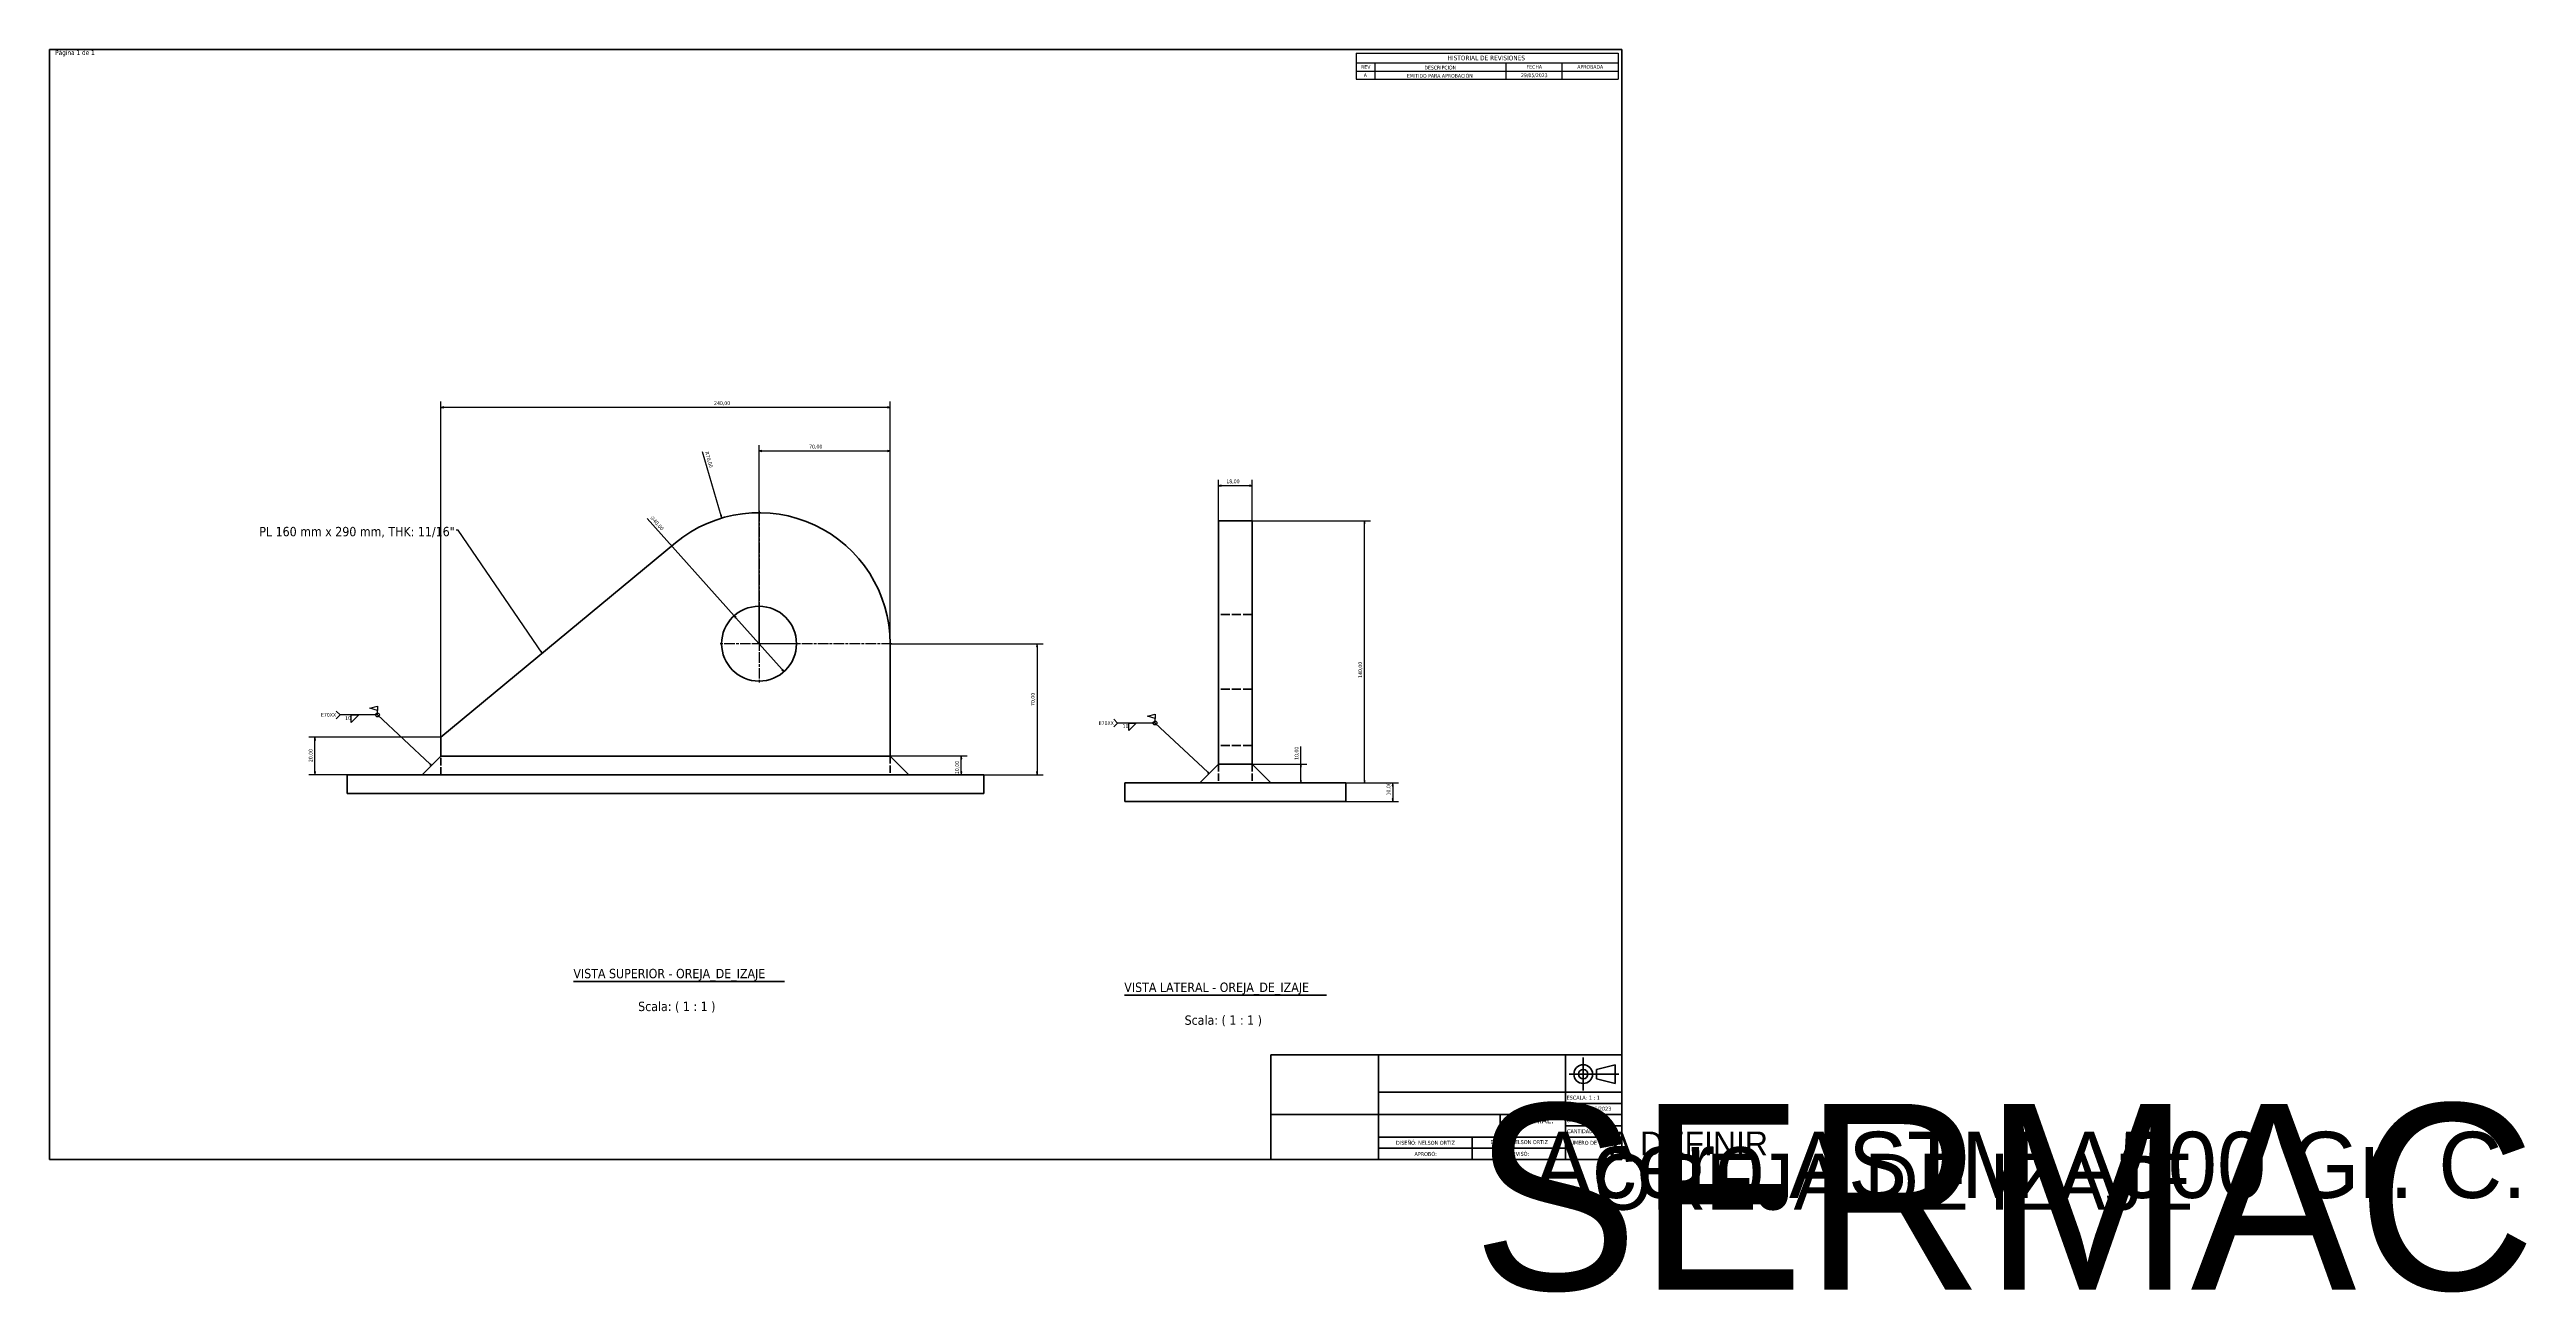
# Model space of a CAD drawing. Header units: millimetres. Extents: x 0 to 1324, y -70 to 594.
import ezdxf
from ezdxf.enums import TextEntityAlignment as Align

# ---------------------------------------------------------------- set-up
doc = ezdxf.new("R2018")
doc.units = ezdxf.units.MM
doc.linetypes.add('CHAIN', pattern=[0.3543, 0.2362, -0.0295, 0.0591, -0.0295])
doc.linetypes.add('DASHED', pattern=[0.2068, 0.1655, -0.0413])
doc.layers.get('0').update_dxf_attribs({"lineweight": 25})
for name, color, linetype, lineweight in [('Borde (ISO)', 7, 'Continuous', 70), ('Cota (ISO)', 7, 'Continuous', 25), ('Marca de centro (ISO)', 7, 'Continuous', 25), ('Oculto (ISO)', 7, 'DASHED', 35), ('Símbolo (ISO)', 7, 'Continuous', 25), ('Título (ISO)', 7, 'Continuous', 50), ('Visible (ISO)', 7, 'Continuous', 50)]:
    doc.layers.add(name, color=color, linetype=linetype, lineweight=lineweight)
doc.styles.add('Estilo de texto186', font='tahoma.ttf')
doc.styles.add('Estilo de texto66', font='tahoma.ttf')
doc.styles.get("Standard").update_dxf_attribs({"font": 'tahoma.ttf'})
doc.styles.add('Texto de identificador (ISO) New', font='tahoma.ttf')
doc.styles.add('Texto de nota (ISO)', font='tahoma.ttf')
doc.styles.add('Texto de nota (ISO) New', font='tahoma.ttf')
doc.dimstyles.new('Por defecto (ISO)', dxfattribs={"dimtxt": 2, "dimasz": 1.5, "dimexe": 3.175, "dimexo": 0, "dimgap": 0.762, "dimtad": 1, "dimrnd": 1e-08, "dimzin": 0, "dimtxsty": 'Texto de nota (ISO) New', "dimblk": 'Filled-2', "dimcen": 0.09, "dimdle": 10, "dimclrd": 256, "dimclre": 256, "dimclrt": 256, "dimadec": 0, "dimazin": 0, "dimtfac": 1, "dimtmove": 0, "dimatfit": 3, "dimldrblk": 'Filled-1', "dimfxl": 1, "dimtolj": 1, "dimtzin": 0, "dimlwd": -1, "dimlwe": -1, "dimarcsym": 0})
doc.dimstyles.new('Por defecto - Método 1b (ISO)$7', dxfattribs={"dimtxt": 3.5, "dimasz": 1, "dimexe": 3.175, "dimexo": 0, "dimgap": 0.762, "dimtad": 1, "dimtoh": 1, "dimrnd": 1e-08, "dimtxsty": 'Texto de nota (ISO)', "dimcen": 0.09, "dimdle": 10, "dimclrd": 256, "dimclre": 256, "dimclrt": 256, "dimazin": 2, "dimtfac": 1, "dimtmove": 0, "dimatfit": 3, "dimldrblk": 'Filled-1', "dimfxl": 1, "dimtolj": 1, "dimlwd": -1, "dimlwe": -1, "dimarcsym": 0})

# ---------------------------------------------------------------- blocks, each defined once
blk = doc.blocks.new('Marcos Marco_A4_Sermac')
at = {"layer": 'Borde (ISO)'}
for p, q in [((0.5, 593.5), (840.5, 593.5)), ((0.5, 0.5), (0.5, 593.5)), ((840.5, 593.5), (840.5, 0.5)), ((840.5, 0.5), (0.5, 0.5))]:
    blk.add_line(p, q, dxfattribs=at)
at = {"layer": 'Borde (ISO)', "insert": (3.5, 593.1), "char_height": 2.5, "width": 72.485, "attachment_point": 1, "style": 'Texto de nota (ISO)'}
blk.add_mtext('\\fTahoma|b0|i0;{\\H2.5000;Página 1 de 1}', dxfattribs=at)
blk = doc.blocks.new('Cajetines Cajetin_A4_Sermac')
at = {"layer": 'Título (ISO)'}
for p, q in [((228.1, 126.8), (415.6, 126.8)), ((228.1, 70.8), (228.1, 126.8)), ((285.6, 126.8), (285.6, 70.8)), ((385.6, 126.8), (385.6, 70.8)), ((395, 125.3), (395, 107.6)), ((402.1, 118.9), (412.1, 121.4)), ((412.1, 121.4), (412.1, 111.4)), ((415.6, 126.8), (415.6, 70.8)), ((285.6, 106.8), (415.6, 106.8)), ((387.4, 116.4), (414, 116.4)), ((402.1, 116.4), (402.1, 118.9)), ((402.1, 113.9), (402.1, 116.4)), ((412.1, 111.4), (402.1, 113.9)), ((228.1, 94.8), (285.6, 94.8)), ((285.6, 94.8), (415.6, 94.8)), ((350.6, 94.8), (350.6, 82.8)), ((385.6, 100.8), (415.6, 100.8)), ((285.6, 82.8), (415.6, 82.8)), ((335.6, 82.8), (335.6, 70.8)), ((385.6, 88.8), (415.6, 88.8)), ((415.6, 70.8), (228.1, 70.8)), ((285.6, 76.8), (385.6, 76.8))]:
    blk.add_line(p, q, dxfattribs=at)
for radius in [5, 2.5]:
    blk.add_circle((395, 116.4), radius, dxfattribs=at)
at = {"layer": 'Título (ISO)', "style": 'Texto de nota (ISO)'}
for s, insert, char_height, width, attachment_point in [('\\fTahoma|b0|i0;MATERIAL:', (368.2, 91.8), 3.5, 35.037, 5), ('\\fTahoma|b0|i0;{\\H2.1200;ESCALA: 1 : 1}', (386.1, 103.8), 2.12, 29.904, 4), ('\\fTahoma|b0|i0;{\\H2.1200;FECHA: 2/06/2023}', (386.1, 97.8), 2.12, 29.511, 4), ('\\fTahoma|b0|i0;{\\H2.1200;UNIDADES: mm}', (386.1, 91.8), 2.12, 30.043, 4), ('\\fTahoma|b0|i0;{\\H2.1200;DISEÑÓ: NELSON ORTIZ}', (310.7, 79.7), 2.12, 49.755, 5), ('\\fTahoma|b0|i0;{\\H2.1200;DIBUJÓ: NELSON ORTIZ}', (360.8, 79.8), 2.12, 49.991, 5), ('\\fTahoma|b0|i0;{\\H2.1200;NÚMERO DE PLANO}', (386.2, 79.7), 2.12, 29.838, 4), ('\\fTahoma|b0|i0;{\\H2.1200;CANTIDAD:}', (393.7, 85.9), 2.12, 15.174, 5), ('\\fTahoma|b0|i0;{\\H2.1200;APROBÓ: }', (310.8, 73.7), 2.12, 49.991, 5), ('\\fTahoma|b0|i0;{\\H2.1200;REVISÓ: }', (360.8, 73.8), 2.12, 50.228, 5)]:
    blk.add_mtext(s, dxfattribs=dict(at, insert=insert, char_height=char_height, width=width, attachment_point=attachment_point))
at = {"layer": 'Título (ISO)', "lineweight": 30, "flags": 104}
for tag, height, p in [('EMPRESA', 4.23, (335.9, 116.7)), ('<ÁREA_DE_LA_EMPRESA>', 3.5, (335.9, 100.5)), ('MATERIAL', 3.5, (368.3, 85.6)), ('<QTY>', 2.12, (409.3, 85.7)), ('<DRAWING_NUMBER>', 2.12, (400.7, 73.9))]:
    blk.add_attdef(tag, text='', height=height, dxfattribs=at).set_placement(p, align=Align.MIDDLE_CENTER)
blk.add_attdef('PROYECTO', text='', height=3.4, dxfattribs=at).set_placement((318.5, 93.8), align=Align.TOP_CENTER)
blk.add_attdef('TÍTULO', text='', height=2.12, dxfattribs=at).set_placement((318.3, 83.2), align=Align.BOTTOM_CENTER)
blk = doc.blocks.new('HISTORIAL DE REVISIONES')
at = {"layer": 'Símbolo (ISO)'}
for p, q in [((698.5, 591.5), (838.5, 591.5)), ((698.5, 591.5), (698.5, 586.4)), ((698.5, 586.4), (838.5, 586.4)), ((698.5, 586.4), (698.5, 582)), ((708.5, 586.4), (708.5, 582)), ((778.5, 586.4), (778.5, 582)), ((808.5, 586.4), (808.5, 582)), ((838.5, 591.5), (838.5, 586.4)), ((838.5, 586.4), (838.5, 582)), ((698.5, 582), (838.5, 582)), ((698.5, 582), (698.5, 577.6)), ((698.5, 577.6), (838.5, 577.6)), ((708.5, 582), (708.5, 577.6)), ((778.5, 582), (778.5, 577.6)), ((808.5, 582), (808.5, 577.6)), ((838.5, 582), (838.5, 577.6))]:
    blk.add_line(p, q, dxfattribs=at)
at = {"layer": 'Símbolo (ISO)', "attachment_point": 7}
for s, insert, char_height, style in [('REV', (701.2, 583.2), 2, 'Texto de nota (ISO) New'), ('DESCRIPCIÓN', (735, 582.8), 2, 'Texto de nota (ISO) New'), ('HISTORIAL DE REVISIONES', (747.4, 587.7), 2.5, 'Texto de identificador (ISO) New'), ('FECHA', (789.6, 583.2), 2, 'Texto de nota (ISO) New'), ('APROBADA', (816.7, 583.2), 2, 'Texto de nota (ISO) New'), ('A', (702.6, 578.8), 2, 'Texto de nota (ISO) New'), ('EMITIDO PARA APROBACIÓN', (725.7, 578.4), 2, 'Texto de nota (ISO) New'), ('29/05/2023', (786.6, 578.5), 2, 'Texto de nota (ISO) New')]:
    blk.add_mtext(s, dxfattribs=dict(at, insert=insert, char_height=char_height, style=style))
blk = doc.blocks.new('Filled-1')
at = {"color": 0}
for p, q in [((0, 0), (-1, 0.25)), ((-1, 0.25), (-1, -0.25)), ((-1, 0), (0, 0)), ((-1, -0.25), (0, 0))]:
    blk.add_line(p, q, dxfattribs=at)
at = {"color": 0, "flags": 128}
blk.add_lwpolyline([(-1, -0.25), (0, 0), (-1, 0.25), (-1, -0.25)], dxfattribs=at)
at = {"color": 0}
blk.add_solid([(-1, -0.25), (0, 0), (-1, 0.25), (-1, -0.25)], dxfattribs=at)
blk = doc.blocks.new('Filled-2')
at = {"color": 0}
for p, q in [((0, 0), (-1, 0.17)), ((-1, 0.17), (-1, -0.17)), ((-1, 0), (0, 0)), ((-1, -0.17), (0, 0))]:
    blk.add_line(p, q, dxfattribs=at)
at = {"color": 0, "flags": 128}
blk.add_lwpolyline([(-1, -0.17), (0, 0), (-1, 0.17), (-1, -0.17)], dxfattribs=at)
at = {"color": 0}
blk.add_solid([(-1, -0.17), (0, 0), (-1, 0.17), (-1, -0.17)], dxfattribs=at)
blk = doc.blocks.new('*D10')
at = {"layer": 'Cota (ISO)', "transparency": 16777216}
for p, q in [((209.6, 226.1), (209.6, 405.5)), ((448.1, 402.3), (211.1, 402.3)), ((449.6, 276.1), (449.6, 405.5))]:
    blk.add_line(p, q, dxfattribs=at)
at = {"layer": 'Defpoints', "color": 0, "transparency": 16777216}
for p in [(209.6, 402.3), (449.6, 276.1), (209.6, 226.1)]:
    blk.add_point(p, dxfattribs=at)
at = {"layer": 'Cota (ISO)', "transparency": 16777216, "xscale": 1.5, "yscale": 1.5, "zscale": 1.5, "rotation": 180}
blk.add_blockref('Filled-2', (209.6, 402.3), dxfattribs=at)
at = {"layer": 'Cota (ISO)', "transparency": 16777216, "xscale": 1.5, "yscale": 1.5, "zscale": 1.5}
blk.add_blockref('Filled-2', (449.6, 402.3), dxfattribs=at)
at = {"layer": 'Cota (ISO)', "transparency": 16777216, "insert": (355.5, 405.6), "char_height": 2, "attachment_point": 1, "style": 'Texto de nota (ISO) New'}
blk.add_mtext('\\A1;240,00', dxfattribs=at)
blk = doc.blocks.new('Identificador de símbolo de soldadura1')
at = {"layer": 'Símbolo (ISO)'}
for p, q in [((155.7, 238), (153.7, 240)), ((175.7, 238), (175.7, 240.4)), ((155.7, 238), (153.7, 236)), ((175.7, 238), (155.7, 238)), ((161.7, 238), (165.7, 238)), ((165.7, 238), (161.7, 234)), ((161.7, 234), (161.7, 238)), ((203.8, 211.8), (175.7, 238)), ((204, 211.9), (203.7, 211.6)), ((203.8, 211.8), (204.6, 211.1)), ((204.6, 211.1), (204, 211.9)), ((203.7, 211.6), (204.6, 211.1))]:
    blk.add_line(p, q, dxfattribs=at)
at = {"layer": 'Símbolo (ISO)', "flags": 128}
for points in [[(175.7, 242.8), (175.7, 240.4), (171.7, 241.6), (175.7, 242.8)], [(203.7, 211.6), (204.6, 211.1), (204, 211.9), (203.7, 211.6)]]:
    blk.add_lwpolyline(points, dxfattribs=at)
at = {"layer": 'Símbolo (ISO)'}
blk.add_circle((175.7, 238), 1, dxfattribs=at)
for points in [[(175.7, 242.8), (175.7, 240.4), (171.7, 241.6), (175.7, 242.8)], [(203.7, 211.6), (204.6, 211.1), (204, 211.9), (203.7, 211.6)]]:
    blk.add_solid(points, dxfattribs=at)
at = {"layer": 'Símbolo (ISO)', "char_height": 2, "attachment_point": 7, "style": 'Texto de nota (ISO) New'}
for s, insert in [('E70XX', (145.5, 237)), ('10', (158.4, 235.3))]:
    blk.add_mtext(s, dxfattribs=dict(at, insert=insert))
blk = doc.blocks.new('*D12')
at = {"layer": 'Cota (ISO)', "transparency": 16777216}
for p, q in [((449.6, 276.1), (531.3, 276.1)), ((528.1, 274.6), (528.1, 207.6)), ((449.6, 206.1), (531.3, 206.1))]:
    blk.add_line(p, q, dxfattribs=at)
at = {"layer": 'Defpoints', "color": 0, "transparency": 16777216}
for p in [(449.6, 276.1), (449.6, 206.1), (528.1, 206.1)]:
    blk.add_point(p, dxfattribs=at)
at = {"layer": 'Cota (ISO)', "transparency": 16777216, "xscale": 1.5, "yscale": 1.5, "zscale": 1.5}
for p, rotation in [((528.1, 276.1), 90), ((528.1, 206.1), 270)]:
    blk.add_blockref('Filled-2', p, dxfattribs=dict(at, rotation=rotation))
at = {"layer": 'Cota (ISO)', "transparency": 16777216, "insert": (524.8, 242.8), "char_height": 2, "attachment_point": 1, "rotation": 90, "style": 'Texto de nota (ISO) New'}
blk.add_mtext('\\A1;70,00', dxfattribs=at)
blk = doc.blocks.new('*D13')
at = {"layer": 'Cota (ISO)', "transparency": 16777216}
for p, q in [((449.6, 216.1), (490.8, 216.1)), ((487.6, 207.6), (487.6, 214.6)), ((459.6, 206.1), (490.8, 206.1))]:
    blk.add_line(p, q, dxfattribs=at)
at = {"layer": 'Defpoints', "color": 0, "transparency": 16777216}
for p in [(449.6, 216.1), (487.6, 216.1), (459.6, 206.1)]:
    blk.add_point(p, dxfattribs=at)
at = {"layer": 'Cota (ISO)', "transparency": 16777216, "xscale": 1.5, "yscale": 1.5, "zscale": 1.5}
for p, rotation in [((487.6, 216.1), 90), ((487.6, 206.1), 270)]:
    blk.add_blockref('Filled-2', p, dxfattribs=dict(at, rotation=rotation))
at = {"layer": 'Cota (ISO)', "transparency": 16777216, "insert": (484.3, 206.4), "char_height": 2, "attachment_point": 1, "rotation": 90, "style": 'Texto de nota (ISO) New'}
blk.add_mtext('\\A1;10,00', dxfattribs=at)
blk = doc.blocks.new('*D14')
at = {"layer": 'Cota (ISO)', "transparency": 16777216}
for p, q in [((366.2, 291), (319.7, 342.9)), ((391.9, 262.3), (367.2, 289.9))]:
    blk.add_line(p, q, dxfattribs=at)
at = {"layer": 'Defpoints', "color": 0, "transparency": 16777216}
for p in [(366.2, 291), (392.9, 261.2)]:
    blk.add_point(p, dxfattribs=at)
at = {"layer": 'Cota (ISO)', "transparency": 16777216, "xscale": 1.5, "yscale": 1.5, "zscale": 1.5}
for p, rotation in [((366.2, 291), 131.8505868213565), ((392.9, 261.2), 311.8505868213565)]:
    blk.add_blockref('Filled-2', p, dxfattribs=dict(at, rotation=rotation))
at = {"layer": 'Cota (ISO)', "transparency": 16777216, "insert": (322.7, 344.6), "char_height": 2, "attachment_point": 1, "rotation": 311.8506, "style": 'Texto de nota (ISO) New'}
blk.add_mtext('\\A1;∅40,00', dxfattribs=at)
blk = doc.blocks.new('*D15')
at = {"layer": 'Cota (ISO)', "transparency": 16777216}
blk.add_line((349.1, 378.7), (359.2, 344.6), dxfattribs=at)
at = {"layer": 'Defpoints', "color": 0, "transparency": 16777216}
for p in [(359.6, 343.2), (379.6, 276.1)]:
    blk.add_point(p, dxfattribs=at)
at = {"layer": 'Cota (ISO)', "transparency": 16777216, "xscale": 1.5, "yscale": 1.5, "zscale": 1.5, "rotation": 286.5440238292801}
blk.add_blockref('Filled-2', (359.6, 343.2), dxfattribs=at)
at = {"layer": 'Cota (ISO)', "transparency": 16777216, "insert": (352.5, 378.9), "char_height": 2, "attachment_point": 1, "rotation": 286.544, "style": 'Texto de nota (ISO) New'}
blk.add_mtext('\\A1;R70,00', dxfattribs=at)
blk = doc.blocks.new('*D16')
at = {"layer": 'Cota (ISO)', "transparency": 16777216}
for p, q in [((379.6, 276.1), (379.6, 382.2)), ((381.1, 379.1), (448.1, 379.1)), ((449.6, 276.1), (449.6, 382.2))]:
    blk.add_line(p, q, dxfattribs=at)
at = {"layer": 'Defpoints', "color": 0, "transparency": 16777216}
for p in [(449.6, 379.1), (379.6, 276.1), (449.6, 276.1)]:
    blk.add_point(p, dxfattribs=at)
at = {"layer": 'Cota (ISO)', "transparency": 16777216, "xscale": 1.5, "yscale": 1.5, "zscale": 1.5, "rotation": 180}
blk.add_blockref('Filled-2', (379.6, 379.1), dxfattribs=at)
at = {"layer": 'Cota (ISO)', "transparency": 16777216, "xscale": 1.5, "yscale": 1.5, "zscale": 1.5}
blk.add_blockref('Filled-2', (449.6, 379.1), dxfattribs=at)
at = {"layer": 'Cota (ISO)', "transparency": 16777216, "insert": (406.3, 382.4), "char_height": 2, "attachment_point": 1, "style": 'Texto de nota (ISO) New'}
blk.add_mtext('\\A1;70,00', dxfattribs=at)
blk = doc.blocks.new('*D17')
at = {"layer": 'Cota (ISO)', "transparency": 16777216}
for p, q in [((209.6, 226.1), (139.1, 226.1)), ((142.3, 207.6), (142.3, 224.6)), ((209.6, 206.1), (139.1, 206.1))]:
    blk.add_line(p, q, dxfattribs=at)
at = {"layer": 'Defpoints', "color": 0, "transparency": 16777216}
for p in [(142.3, 226.1), (209.6, 226.1), (209.6, 206.1)]:
    blk.add_point(p, dxfattribs=at)
at = {"layer": 'Cota (ISO)', "transparency": 16777216, "xscale": 1.5, "yscale": 1.5, "zscale": 1.5}
for p, rotation in [((142.3, 226.1), 90), ((142.3, 206.1), 270)]:
    blk.add_blockref('Filled-2', p, dxfattribs=dict(at, rotation=rotation))
at = {"layer": 'Cota (ISO)', "transparency": 16777216, "insert": (139, 212.8), "char_height": 2, "attachment_point": 1, "rotation": 90, "style": 'Texto de nota (ISO) New'}
blk.add_mtext('\\A1;20,00', dxfattribs=at)
blk = doc.blocks.new('Identificador de símbolo de soldadura2')
at = {"layer": 'Símbolo (ISO)'}
for p, q in [((571.1, 233.7), (569.1, 235.7)), ((571.1, 233.7), (569.1, 231.7)), ((591.1, 233.7), (571.1, 233.7)), ((577.1, 233.7), (581.1, 233.7)), ((581.1, 233.7), (577.1, 229.7)), ((577.1, 229.7), (577.1, 233.7)), ((591.1, 233.7), (591.1, 236.1)), ((619.3, 207.4), (591.1, 233.7)), ((619.4, 207.6), (619.1, 207.2)), ((619.1, 207.2), (620, 206.7)), ((619.3, 207.4), (620, 206.7)), ((620, 206.7), (619.4, 207.6))]:
    blk.add_line(p, q, dxfattribs=at)
at = {"layer": 'Símbolo (ISO)', "flags": 128}
for points in [[(591.1, 238.5), (591.1, 236.1), (587.1, 237.3), (591.1, 238.5)], [(619.1, 207.2), (620, 206.7), (619.4, 207.6), (619.1, 207.2)]]:
    blk.add_lwpolyline(points, dxfattribs=at)
at = {"layer": 'Símbolo (ISO)'}
blk.add_circle((591.1, 233.7), 1, dxfattribs=at)
for points in [[(591.1, 238.5), (591.1, 236.1), (587.1, 237.3), (591.1, 238.5)], [(619.1, 207.2), (620, 206.7), (619.4, 207.6), (619.1, 207.2)]]:
    blk.add_solid(points, dxfattribs=at)
at = {"layer": 'Símbolo (ISO)', "char_height": 2, "attachment_point": 7, "style": 'Texto de nota (ISO) New'}
for s, insert in [('E70XX', (561, 232.6)), ('10', (573.8, 231))]:
    blk.add_mtext(s, dxfattribs=dict(at, insert=insert))
blk = doc.blocks.new('*D19')
at = {"layer": 'Cota (ISO)', "transparency": 16777216}
for p, q in [((643, 211.7), (672.2, 211.7)), ((669, 211.7), (669, 221.2)), ((653, 201.7), (672.2, 201.7)), ((669, 203.2), (669, 210.2))]:
    blk.add_line(p, q, dxfattribs=at)
at = {"layer": 'Defpoints', "color": 0, "transparency": 16777216}
for p in [(643, 211.7), (669, 211.7), (653, 201.7)]:
    blk.add_point(p, dxfattribs=at)
at = {"layer": 'Cota (ISO)', "transparency": 16777216, "xscale": 1.5, "yscale": 1.5, "zscale": 1.5}
for p, rotation in [((669, 211.7), 90), ((669, 201.7), 270)]:
    blk.add_blockref('Filled-2', p, dxfattribs=dict(at, rotation=rotation))
at = {"layer": 'Cota (ISO)', "transparency": 16777216, "insert": (665.7, 214), "char_height": 2, "attachment_point": 1, "rotation": 90, "style": 'Texto de nota (ISO) New'}
blk.add_mtext('\\A1;10,00', dxfattribs=at)
blk = doc.blocks.new('*D20')
at = {"layer": 'Cota (ISO)', "transparency": 16777216}
for p, q in [((643, 341.7), (706.2, 341.7)), ((703, 203.2), (703, 340.2)), ((693, 201.7), (706.2, 201.7))]:
    blk.add_line(p, q, dxfattribs=at)
at = {"layer": 'Defpoints', "color": 0, "transparency": 16777216}
for p in [(643, 341.7), (703, 341.7), (693, 201.7)]:
    blk.add_point(p, dxfattribs=at)
at = {"layer": 'Cota (ISO)', "transparency": 16777216, "xscale": 1.5, "yscale": 1.5, "zscale": 1.5}
for p, rotation in [((703, 341.7), 90), ((703, 201.7), 270)]:
    blk.add_blockref('Filled-2', p, dxfattribs=dict(at, rotation=rotation))
at = {"layer": 'Cota (ISO)', "transparency": 16777216, "insert": (699.7, 257.8), "char_height": 2, "attachment_point": 1, "rotation": 90, "style": 'Texto de nota (ISO) New'}
blk.add_mtext('\\A1;140,00', dxfattribs=at)
blk = doc.blocks.new('*D21')
at = {"layer": 'Cota (ISO)', "transparency": 16777216}
for p, q in [((693, 201.7), (721.2, 201.7)), ((718.1, 200.2), (718.1, 193.2)), ((693, 191.7), (721.2, 191.7))]:
    blk.add_line(p, q, dxfattribs=at)
at = {"layer": 'Defpoints', "color": 0, "transparency": 16777216}
for p in [(693, 201.7), (693, 191.7), (718.1, 191.7)]:
    blk.add_point(p, dxfattribs=at)
at = {"layer": 'Cota (ISO)', "transparency": 16777216, "xscale": 1.5, "yscale": 1.5, "zscale": 1.5}
for p, rotation in [((718.1, 201.7), 90), ((718.1, 191.7), 270)]:
    blk.add_blockref('Filled-2', p, dxfattribs=dict(at, rotation=rotation))
at = {"layer": 'Cota (ISO)', "transparency": 16777216, "insert": (714.8, 195), "char_height": 2, "attachment_point": 1, "rotation": 90, "style": 'Texto de nota (ISO) New'}
blk.add_mtext('\\A1;10,00', dxfattribs=at)
blk = doc.blocks.new('*D22')
at = {"layer": 'Cota (ISO)', "transparency": 16777216}
for p, q in [((625, 341.7), (625, 363.6)), ((641.5, 360.5), (626.5, 360.5)), ((643, 341.7), (643, 363.6))]:
    blk.add_line(p, q, dxfattribs=at)
at = {"layer": 'Defpoints', "color": 0, "transparency": 16777216}
for p in [(625, 360.5), (625, 341.7), (643, 341.7)]:
    blk.add_point(p, dxfattribs=at)
at = {"layer": 'Cota (ISO)', "transparency": 16777216, "xscale": 1.5, "yscale": 1.5, "zscale": 1.5, "rotation": 180}
blk.add_blockref('Filled-2', (625, 360.5), dxfattribs=at)
at = {"layer": 'Cota (ISO)', "transparency": 16777216, "xscale": 1.5, "yscale": 1.5, "zscale": 1.5}
blk.add_blockref('Filled-2', (643, 360.5), dxfattribs=at)
at = {"layer": 'Cota (ISO)', "transparency": 16777216, "insert": (629.2, 363.8), "char_height": 2, "attachment_point": 1, "style": 'Texto de nota (ISO) New'}
blk.add_mtext('\\A1;18,00', dxfattribs=at)

msp = doc.modelspace()

# ---------------------------------------------------------------- linework, layer by layer
at = {"layer": 'Marca de centro (ISO)', "linetype": 'CHAIN', "ltscale": 23.990969}
for p, q in [((379.57, 347.084), (379.57, 273.584)), ((379.57, 297.084), (379.57, 255.084)), ((400.57, 276.084), (358.57, 276.084)), ((450.57, 276.084), (377.07, 276.084))]:
    msp.add_line(p, q, dxfattribs=at)
at = {"layer": 'Oculto (ISO)', "ltscale": 29.01354}
for p, q in [((642.998, 291.744), (624.998, 291.744)), ((642.998, 251.744), (624.998, 251.744)), ((642.998, 221.744), (624.998, 221.744))]:
    msp.add_line(p, q, dxfattribs=at)
at = {"layer": 'Oculto (ISO)', "ltscale": 24.17795}
for p, q in [((209.57, 206.084), (209.57, 216.084)), ((209.57, 206.084), (209.57, 216.084)), ((449.57, 216.084), (449.57, 206.084)), ((449.57, 216.084), (449.57, 206.084)), ((624.998, 211.744), (624.998, 201.744)), ((624.998, 211.744), (624.998, 201.744)), ((642.998, 211.744), (642.998, 201.744)), ((642.998, 211.744), (642.998, 201.744))]:
    msp.add_line(p, q, dxfattribs=at)
at = {"layer": 'Símbolo (ISO)', "lineweight": 50}
for p, q in [((280.39, 95.647), (393.182, 95.647)), ((574.709, 88.313), (682.777, 88.313))]:
    msp.add_line(p, q, dxfattribs=at)
at = {"layer": 'Visible (ISO)'}
for p, q in [((624.998, 271.744), (624.998, 341.744)), ((642.998, 341.744), (624.998, 341.744)), ((642.998, 271.744), (642.998, 341.744)), ((209.57, 226.084), (334.896, 329.975)), ((449.57, 276.084), (449.57, 216.084)), ((624.998, 271.744), (624.998, 211.744)), ((642.998, 271.744), (642.998, 211.744)), ((209.57, 216.084), (209.57, 226.084)), ((199.57, 206.084), (209.57, 216.084)), ((209.57, 216.084), (449.57, 216.084)), ((459.57, 206.084), (449.57, 216.084)), ((614.998, 201.744), (624.998, 211.744)), ((624.998, 211.744), (642.998, 211.744)), ((652.998, 201.744), (642.998, 211.744)), ((159.57, 206.084), (159.57, 196.084)), ((159.57, 206.084), (499.57, 206.084)), ((499.57, 206.084), (499.57, 196.084)), ((574.998, 201.744), (692.998, 201.744)), ((574.998, 201.744), (574.998, 191.744)), ((692.998, 201.744), (692.998, 191.744)), ((159.57, 196.084), (499.57, 196.084)), ((574.998, 191.744), (692.998, 191.744))]:
    msp.add_line(p, q, dxfattribs=at)
msp.add_circle((379.57, 276.084), 20, dxfattribs=at)
msp.add_arc((379.57, 276.084), 70, 0, 129.657563, dxfattribs=at)

# ---------------------------------------------------------------- block references
msp.add_blockref('Marcos Marco_A4_Sermac', (0, 0))
ref = msp.add_blockref('Cajetines Cajetin_A4_Sermac', (424.865, -70.275))
lines = msp.add_mtext('SERMAC', dxfattribs={"layer": 'Título (ISO)', "insert": (760.725, 30.211), "char_height": 99.301, "attachment_point": 1})
ref.add_attrib('<ÁREA_DE_LA_EMPRESA>', '', (760.725, 30.211), dxfattribs={"flags": 104}).embed_mtext(lines)
lines = msp.add_mtext('Acero ASTM A500 Gr. C.', dxfattribs={"layer": 'Título (ISO)', "insert": (793.198, 15.339), "char_height": 35.35717, "attachment_point": 1})
ref.add_attrib('MATERIAL', '', (793.198, 15.339), dxfattribs={"flags": 104}).embed_mtext(lines)
lines = msp.add_mtext('A DEFINIR', dxfattribs={"layer": 'Título (ISO)', "insert": (834.18, 15.468), "char_height": 12.7581, "attachment_point": 1})
ref.add_attrib('<QTY>', '', (834.18, 15.468), dxfattribs={"flags": 104}).embed_mtext(lines)
lines = msp.add_mtext('OREJA DE IZAJE', dxfattribs={"layer": 'Título (ISO)', "insert": (825.601, 3.592), "char_height": 29.91356, "attachment_point": 1})
ref.add_attrib('<DRAWING_NUMBER>', '', (825.601, 3.592), dxfattribs={"flags": 104}).embed_mtext(lines)
at = {"layer": 'Símbolo (ISO)'}
for name in ['HISTORIAL DE REVISIONES', 'Identificador de símbolo de soldadura1', 'Identificador de símbolo de soldadura2']:
    msp.add_blockref(name, (0, 0), dxfattribs=at)

# ---------------------------------------------------------------- texts
at = {"layer": 'Símbolo (ISO)', "insert": (217.004, 338.489), "char_height": 5, "width": 108.86952, "attachment_point": 3, "style": 'Texto de nota (ISO)'}
msp.add_mtext('\\fTahoma|b0|i0;{\\H5.0000;PL 160 mm x 290 mm, THK: 11/16"}', dxfattribs=at)
at = {"layer": 'Símbolo (ISO)', "char_height": 5, "attachment_point": 7}
for s, insert, style in [('VISTA SUPERIOR - OREJA_DE_IZAJE', (280.362, 95.767), 'Estilo de texto186'), ('VISTA LATERAL - OREJA_DE_IZAJE', (574.681, 88.433), 'Estilo de texto186'), ('Scala: ( 1 : 1 )', (314.959, 78.925), 'Estilo de texto66'), ('Scala: ( 1 : 1 )', (606.916, 71.592), 'Estilo de texto66')]:
    msp.add_mtext(s, dxfattribs=dict(at, insert=insert, style=style))

# ---------------------------------------------------------------- dimensions: what is measured, and where the dimension line sits
at = {"layer": 'Cota (ISO)'}
for base, p1, p2, angle, override, picture, middle in [((209.57, 402.312), (449.57, 276.084), (209.57, 226.084), 180, {"dimgap": 0.762, "dimdec": 2, "dimtol": 0, "dimlim": 0, "dimtp": 0, "dimtm": 0, "dimtdec": 2, "dimtofl": 0, "dimatfit": 1}, '*D10', (359.57, 402.312)), ((449.57, 379.06), (379.57, 276.084), (449.57, 276.084), 180, {"dimgap": 0.762, "dimdec": 2, "dimtol": 0, "dimlim": 0, "dimtp": 0, "dimtm": 0, "dimtdec": 2, "dimtofl": 0, "dimatfit": 1}, '*D16', (409.57, 379.06)), ((624.998, 360.452), (642.998, 341.744), (624.998, 341.744), 180, {"dimgap": 0.762, "dimdec": 2, "dimtol": 0, "dimlim": 0, "dimtp": 0, "dimtm": 0, "dimtdec": 2, "dimtofl": 0, "dimatfit": 1}, '*D22', (632.4, 360.452)), ((702.998, 341.744), (692.998, 201.744), (642.998, 341.744), 270, {"dimgap": 0.762, "dimdec": 2, "dimtol": 0, "dimlim": 0, "dimtp": 0, "dimtm": 0, "dimtdec": 2, "dimtofl": 0, "dimatfit": 1}, '*D20', (702.998, 261.744)), ((528.109, 206.084), (449.57, 276.084), (449.57, 206.084), 90, {"dimgap": 0.762, "dimdec": 2, "dimtol": 0, "dimlim": 0, "dimtp": 0, "dimtm": 0, "dimtdec": 2, "dimtofl": 0, "dimatfit": 1}, '*D12', (528.109, 246.084)), ((142.296, 226.084), (209.57, 206.084), (209.57, 226.084), 90, {"dimgap": 0.762, "dimdec": 2, "dimtol": 0, "dimlim": 0, "dimtp": 0, "dimtm": 0, "dimtdec": 2, "dimtofl": 0, "dimatfit": 1}, '*D17', (142.296, 216.084)), ((487.598, 216.084), (459.57, 206.084), (449.57, 216.084), 90, {"dimgap": 0.762, "dimdec": 2, "dimtol": 0, "dimlim": 0, "dimtp": 0, "dimtm": 0, "dimtdec": 2, "dimtofl": 0, "dimatfit": 1}, '*D13', (487.598, 209.584)), ((668.998, 211.744), (652.998, 201.744), (642.998, 211.744), 90, {"dimgap": 0.762, "dimdec": 2, "dimtol": 0, "dimlim": 0, "dimtp": 0, "dimtm": 0, "dimtdec": 2, "dimtofl": 0, "dimatfit": 2}, '*D19', (668.998, 217.218)), ((718.068, 191.744), (692.998, 201.744), (692.998, 191.744), 90, {"dimgap": 0.762, "dimdec": 2, "dimtol": 0, "dimlim": 0, "dimtp": 0, "dimtm": 0, "dimtdec": 2, "dimtofl": 0, "dimatfit": 1}, '*D21', (718.068, 198.244))]:
    dim = msp.add_linear_dim(base=base, p1=p1, p2=p2, angle=angle, dimstyle='Por defecto (ISO)', override=override, dxfattribs=at)
    dim.commit()
    dim.dimension.update_dxf_attribs({"geometry": picture, "text_midpoint": middle, "dimtype": 160})
dim = msp.add_radius_dim(center=(379.57, 276.084), mpoint=(359.637, 343.186), dimstyle='Por defecto (ISO)', override={"dimgap": 0.762, "dimdec": 2, "dimlfac": 1, "dimcen": 0, "dimtol": 0, "dimlim": 0, "dimtp": 0, "dimtm": 0, "dimtdec": 2, "dimtofl": 0}, dxfattribs=at)
dim.commit()
dim.dimension.update_dxf_attribs({"geometry": '*D15', "text_midpoint": (350.48, 374.016), "dimtype": 164})
dim = msp.add_diameter_dim_2p(p1=(392.914, 261.186), p2=(366.226, 290.982), dimstyle='Por defecto (ISO)', override={"dimgap": 0.762, "dimdec": 2, "dimlfac": 1, "dimtol": 0, "dimlim": 0, "dimtp": 0, "dimtm": 0, "dimtdec": 2, "dimatfit": 2}, dxfattribs=at)
dim.commit()
dim.dimension.update_dxf_attribs({"geometry": '*D14', "text_midpoint": (323.146, 339.079), "dimtype": 163})

# ---------------------------------------------------------------- leaders
at = {"layer": 'Símbolo (ISO)', "annotation_type": 0, "has_hookline": 1, "hookline_direction": 1, "text_width": 108.022}
msp.add_leader([(263.727, 270.978), (218.766, 336.739), (217.766, 336.739)], dimstyle='Por defecto - Método 1b (ISO)$7', override={"dimtad": 0}, dxfattribs=at)

doc.saveas('drawing.dxf')
